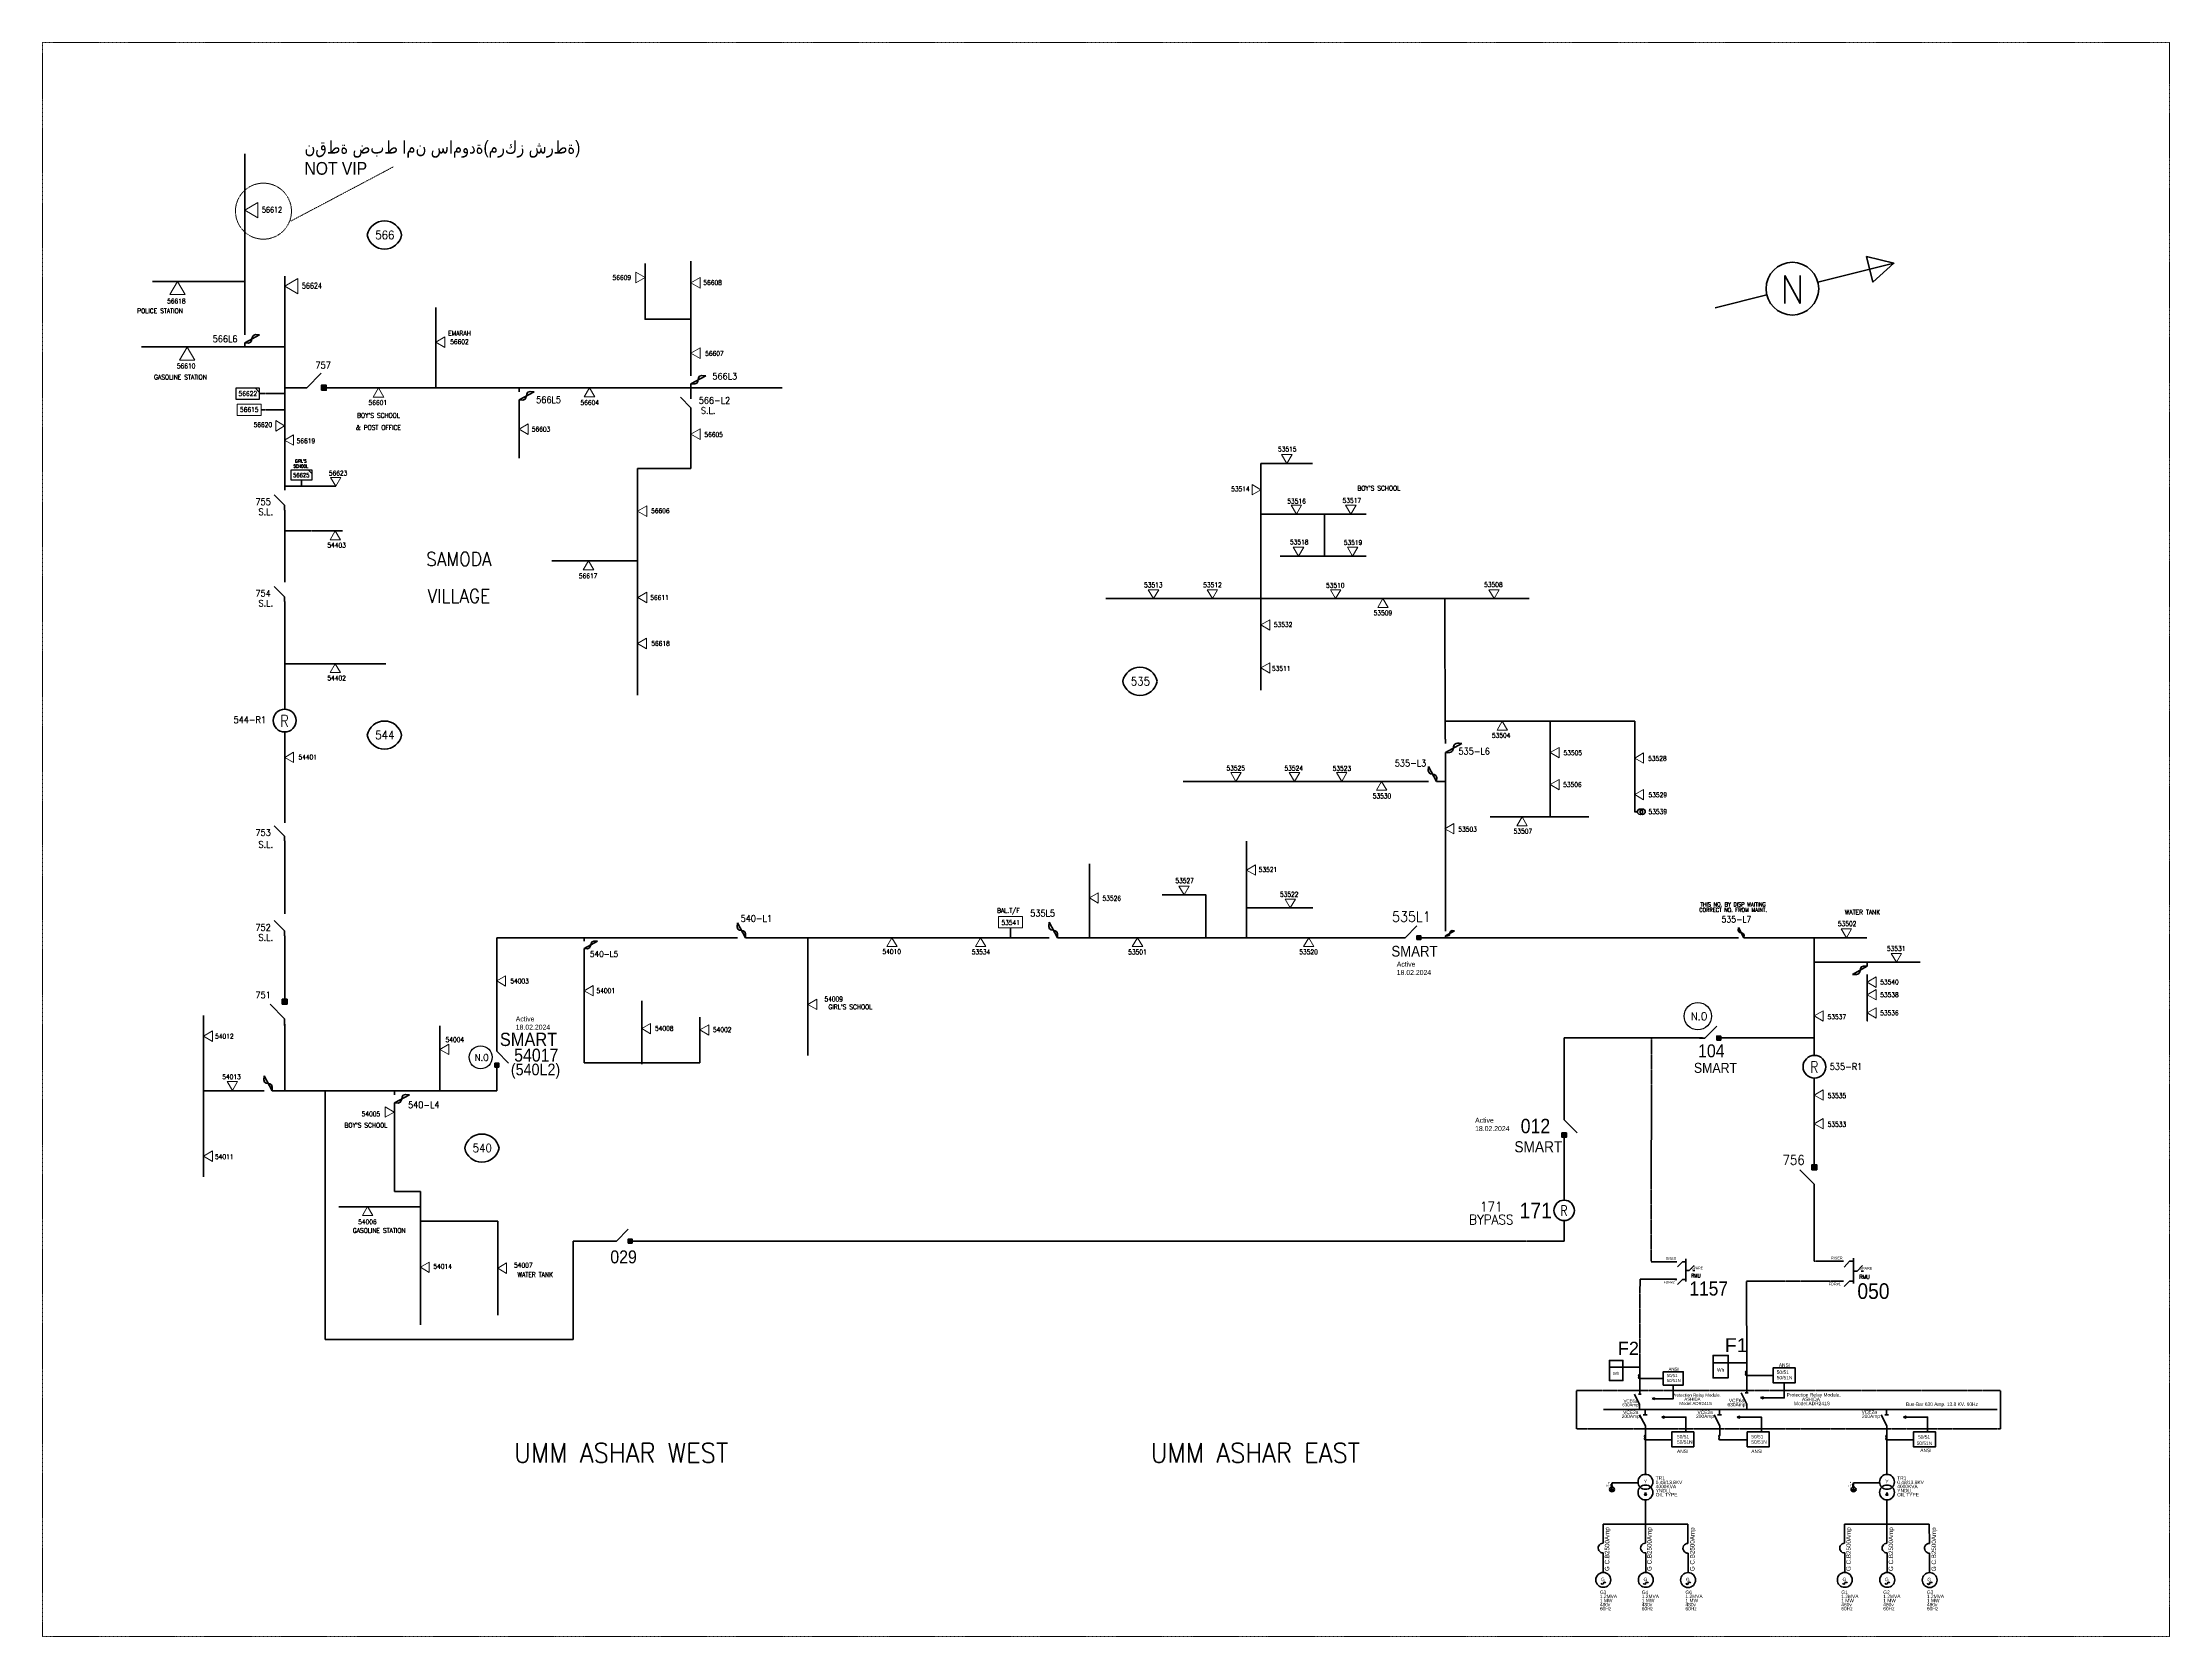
# Model space of a CAD drawing. Header units: metres. Extents: x 65984 to 144644, y -19036 to 23726.
# Drawn here: x 65984 to 69160, y 13662 to 16042 of the extents above; entities that cross this region are included whole.
import ezdxf
from ezdxf.enums import TextEntityAlignment as Align

# ---------------------------------------------------------------- set-up
doc = ezdxf.new("R2010")
doc.units = ezdxf.units.M
doc.header["$MEASUREMENT"] = 0
doc.linetypes.add('DGN Style 3', pattern=[0.013877, 0, -0.013877])
doc.linetypes.add('DGN Style 7', pattern=[2, 0.9, -0.4, 0.3, -0.4])
doc.layers.get('0').update_dxf_attribs({"color": 95, "lineweight": 40})
for name, color, linetype, lineweight in [('ABS', 7, 'Continuous', 40), ('d_eos', 111, 'Continuous', 40), ('d_eos no', 121, 'Continuous', 40), ('d_switch', 95, 'Continuous', 40), ('d_tf no', 6, 'Continuous', 40), ('d_tf_200', 1, 'Continuous', 40), ('d_ug cable', 95, 'Continuous', 40), ('d_village name', 7, 'Continuous', 40), ('EXI TRANS 3PH', 7, 'Continuous', 0), ('FDR  2  05', 154, 'Continuous', 40), ('FDR  2  17', 98, 'Continuous', 40), ('FDR  2  19', 172, 'Continuous', 40), ('FDR  3  01', 30, 'Continuous', 40), ('FDR  3  06', 59, 'Continuous', 40), ('FUSE CUT OUT', 2, 'Continuous', 40), ('Level 37', 7, 'Continuous', 0), ('O H MAIN FEEDER', 4, 'Continuous', 100), ('RMU', 30, 'Continuous', 120), ('SW N O', 114, 'Continuous', 30)]:
    doc.layers.add(name, color=color, linetype=linetype, lineweight=lineweight)
doc.styles.add('NASKHF', font='naskhf.shx', dxfattribs={"height": 8})
doc.styles.add('Style-Arial', font='arial.ttf')
doc.styles.add('Style-ENGINEERING', font='ENGINEERING.shx')
doc.styles.add('Style-STANDARD', font='STANDARD.shx')

# ---------------------------------------------------------------- blocks, each defined once
blk = doc.blocks.new('ABS2')
at = {"color": 0, "linetype": 'ByBlock', "lineweight": -2}
for q in [(-59.8, 87), (0, 0)]:
    blk.add_line((0, 27.2), q, dxfattribs=at)
at = {"color": 0, "linetype": 'ByBlock', "lineweight": -2, "flags": 128}
for points in [[(10, 87.2), (-10, 87.2), (-10, 107.2), (10, 107.2)], [(7.6, 99.3), (7.6, 99.3), (7.6, 99.3), (7.6, 99.3)]]:
    blk.add_lwpolyline(points, close=True, dxfattribs=at)
at = {"color": 0, "linetype": 'ByBlock', "lineweight": -2}
for points in [[(10, 87.2), (-10, 87.2), (10, 107.2), (-10, 107.2)], [(7.6, 99.3), (7.6, 99.3), (7.6, 99.3)]]:
    blk.add_solid(points, dxfattribs=at)
blk = doc.blocks.new('*U645')
at = {"layer": 'ABS', "color": 7, "linetype": 'Continuous'}
for q in [(-18.2, 26.5), (18.2, -26.5)]:
    blk.add_line((18.2, -9.9), q, dxfattribs=at)
blk = doc.blocks.new('FCO')
at = {"color": 0, "linetype": 'ByBlock', "lineweight": -2}
for p, q in [((-5, 0), (-3.75, 0)), ((-1.25, 0), (-3.75, 2.5)), ((-1.25, 0), (0, 0))]:
    blk.add_line(p, q, dxfattribs=at)
blk = doc.blocks.new('FUSE_1')
at = {"layer": 'FUSE CUT OUT', "color": 2, "linetype": 'Continuous'}
blk.add_open_spline([(-3.75, 2.5), (-4.55, 0.25), (-0.55, 2.15), (-1.25, 0)], degree=3, dxfattribs=at)
at = {"layer": 'FUSE CUT OUT', "color": 2, "linetype": 'Continuous', "zscale": 1.895266257040903}
blk.add_blockref('FCO', (0, 0), dxfattribs=at)
blk = doc.blocks.new('*U649')
at = {"layer": 'RMU', "color": 6, "linetype": 'Continuous', "lineweight": 40}
blk.add_circle((0, 0.6), 28.4, dxfattribs=at)
at = {"layer": 'RMU', "color": 6, "linetype": 'Continuous', "lineweight": 40, "insert": (-0.4, -0.3), "char_height": 28.75, "attachment_point": 5, "style": 'Style-STANDARD'}
blk.add_mtext('\\H1x;\\W0.870978;R', dxfattribs=at)
blk = doc.blocks.new('*U652')
at = {"layer": 'FDR  2  05', "color": 94, "linetype": 'Continuous', "lineweight": 53}
for centre, start, end in [((0, -21), 11.6916, 168.3084), ((0, 21), 191.6916, 348.3084)]:
    blk.add_arc(centre, 106, start, end, dxfattribs=at)
blk = doc.blocks.new('TFU_3')
at = {"layer": 'd_tf_200', "linetype": 'Continuous', "lineweight": 53}
blk.add_line((0, 10), (0, 0), dxfattribs=at)
at = {"layer": 'd_tf_200', "linetype": 'Continuous', "lineweight": 53, "extrusion": (0, 0, -1)}
for centre in [(0, 30), (0, 20)]:
    blk.add_circle(centre, 10, dxfattribs=at)
blk = doc.blocks.new('TRA1_3')
at = {"layer": 'EXI TRANS 3PH', "color": 1, "linetype": 'Continuous', "lineweight": 0, "extrusion": (0, 0, -1), "flags": 128}
blk.add_lwpolyline([(-10, -17), (0, 0), (10, -17)], close=True, dxfattribs=at)
blk = doc.blocks.new('TRA1_2')
at = {"layer": 'EXI TRANS 3PH', "color": 1, "linetype": 'Continuous', "lineweight": 0, "xscale": 1.000046566207833, "yscale": 1.000046566207833, "zscale": 1.000046566207833, "rotation": 180}
blk.add_blockref('TRA1_3', (0, 0), dxfattribs=at)
blk = doc.blocks.new('*U1473')
at = {"layer": 'FDR  2  05', "color": 94, "linetype": 'Continuous', "lineweight": 53}
for p, q in [((71, 25), (472, 125)), ((-199, -42), (-472, -110))]:
    blk.add_line(p, q, dxfattribs=at)
at = {"layer": 'FDR  2  05', "color": 94, "linetype": 'Continuous', "lineweight": 53, "flags": 128}
blk.add_lwpolyline([(327, 160), (472, 125), (361, 26)], close=True, dxfattribs=at)
at = {"layer": 'FDR  2  05', "color": 94, "linetype": 'Continuous', "lineweight": 53}
blk.add_circle((-64, -9), 139, dxfattribs=at)
at = {"layer": 'FDR  3  01', "color": 121, "linetype": 'Continuous', "lineweight": 40, "style": 'Style-STANDARD'}
blk.add_text('N', height=147, dxfattribs=at).set_placement((-63, -13), align=Align.MIDDLE_CENTER)
blk = doc.blocks.new('TF_1_1')
at = {"layer": 'd_village name', "color": 0, "linetype": 'Continuous', "lineweight": 30, "ltscale": 500}
blk.add_line((3150, 2475), (4950, 675), dxfattribs=at)
blk.add_3dface([(-5050, 2475), (4950, 2475), (4950, -2525), (-5050, -2525)], dxfattribs=at)
blk = doc.blocks.new('*U2352')
at = {"color": 7, "linetype": 'Continuous', "lineweight": 0, "flags": 128}
blk.add_lwpolyline([(18.3, 14.3), (28.6, 14.3), (28.6, 4)], close=True, dxfattribs=at)
at = {"color": 7, "linetype": 'Continuous', "lineweight": 30, "ltscale": 0.775927, "xscale": 0.005720000000000003, "yscale": 0.005720000000000003, "zscale": 0.004093105104121479}
blk.add_blockref('TF_1_1', (0.3, 0.2), dxfattribs=at)
blk = doc.blocks.new('*U3668')
at = {"color": 1, "linetype": 'Continuous', "lineweight": 0, "flags": 128}
blk.add_lwpolyline([(18.3, 14.3), (28.6, 14.3), (28.6, 4)], close=True, dxfattribs=at)
at = {"color": 1, "linetype": 'Continuous', "lineweight": 30, "ltscale": 0.698334, "xscale": 0.005720000000000002, "yscale": 0.005720000000000002, "zscale": 0.004093105104121479}
blk.add_blockref('TF_1_1', (0.3, 0.2), dxfattribs=at)
blk = doc.blocks.new('*U3837')
at = {"extrusion": (0, 0, -1)}
blk.add_arc((0, 0), 2, 270, 90, dxfattribs=at)
blk.add_arc((0, 0), 2, 270, 90)
blk = doc.blocks.new('*U4121')
at = {"layer": 'SW N O', "color": 3, "ltscale": 0.426762}
blk.add_circle((0, 0), 16.8, dxfattribs=at)
at = {"layer": 'SW N O', "color": 3, "style": 'Style-STANDARD'}
blk.add_text('N.O', height=9.6, dxfattribs=at).set_placement((1.7, -0.2), align=Align.MIDDLE_CENTER)
blk = doc.blocks.new('*U4172')
at = {"layer": 'SW N O', "color": 3, "ltscale": 0.426762}
blk.add_circle((0, 0), 16.8, dxfattribs=at)
at = {"layer": 'SW N O', "color": 3, "style": 'Style-STANDARD'}
blk.add_text('N.O', height=9.6, dxfattribs=at).set_placement((1.7, -0.2), align=Align.MIDDLE_CENTER)

msp = doc.modelspace()

# ---------------------------------------------------------------- linework, layer by layer
for p, q in [((68368.8, 14023.2), (68368.8, 14077.8)), ((68528.7, 14025.2), (68528.7, 14085.8)), ((68368.3, 14063.5), (68323.9, 14063.5)), ((68403.8, 14046.6), (68368.7, 14046.6)), ((68528.3, 14069.9), (68478.9, 14069.9)), ((68567.7, 14051.2), (68528.6, 14051.2)), ((68366.8, 14023.2), (68370.8, 14023.2)), ((68526.5, 14025.2), (68531, 14025.2)), ((68314.7, 14000.5), (68902.5, 14000.5)), ((68374.2, 13992.5), (68379.8, 13992.5)), ((68377, 13992.5), (68377, 14000.5)), ((68485.2, 13992.5), (68490.9, 13992.5)), ((68488.1, 13992.5), (68488.1, 14000.5)), ((68734.8, 13992.5), (68740.4, 13992.5)), ((68737.6, 13992.5), (68737.6, 14000.5)), ((68416.6, 13955.1), (68377.5, 13955.1)), ((68529.3, 13955.1), (68488.6, 13955.1)), ((68777.6, 13955.1), (68738.1, 13955.1)), ((68324.6, 13880.9), (68330.1, 13880.9)), ((68325.4, 13886.8), (68328.1, 13887.9)), ((68325.4, 13886.8), (68327.6, 13886.3)), ((68325.6, 13888.1), (68328.3, 13889.2)), ((68325.6, 13888), (68328.1, 13887.9)), ((68326.2, 13889.8), (68328.6, 13890.5)), ((68326.2, 13889.7), (68328.3, 13889.3)), ((68327.3, 13880.9), (68327.3, 13883.4)), ((68327.6, 13886.3), (68327.6, 13884.8)), ((68367.1, 13891), (68327.7, 13891)), ((68327.7, 13891), (68328.6, 13890.5)), ((68685.3, 13880.9), (68690.8, 13880.9)), ((68686.1, 13886.8), (68688.8, 13887.9)), ((68686.1, 13886.8), (68688.2, 13886.3)), ((68686.3, 13888.1), (68689, 13889.2)), ((68686.3, 13888), (68688.8, 13887.9)), ((68686.8, 13889.8), (68689.3, 13890.5)), ((68686.9, 13889.7), (68689, 13889.3)), ((68688, 13880.9), (68688, 13883.4)), ((68688.2, 13886.3), (68688.2, 13884.8)), ((68727.8, 13891), (68688.3, 13891)), ((68688.3, 13891), (68689.3, 13890.5)), ((68325.1, 13880.1), (68329.8, 13880.1)), ((68325.4, 13879.4), (68329.2, 13879.4)), ((68377.4, 13865.3), (68377.4, 13829)), ((68685.8, 13880.1), (68690.5, 13880.1)), ((68686.1, 13879.4), (68689.9, 13879.4)), ((68738.1, 13865.3), (68738.1, 13829)), ((68314, 13829), (68314, 13800.7)), ((68440.7, 13829), (68314, 13829)), ((68377.4, 13829), (68377.4, 13800.7)), ((68440.7, 13829), (68440.7, 13800.5)), ((68674.7, 13829), (68674.7, 13800.7)), ((68801.3, 13829), (68674.7, 13829)), ((68738.1, 13829), (68738.1, 13800.7)), ((68801.3, 13829), (68801.4, 13800.5)), ((68314.4, 13786.2), (68314.4, 13757.1)), ((68377.9, 13786.2), (68377.9, 13757.1)), ((68441.1, 13786), (68441.1, 13756.8)), ((68675.1, 13786.2), (68675.1, 13757.1)), ((68738.5, 13786.2), (68738.5, 13757.1)), ((68801.8, 13786), (68801.8, 13756.8))]:
    msp.add_line(p, q)
at = {"linetype": 'DGN Style 3'}
for p, q in [((68274.4, 14028.7), (68907.8, 14028.7)), ((68274.4, 13971.6), (68274.4, 14028.7)), ((68907.8, 14028.7), (68907.8, 13971.6)), ((68907.8, 13971.6), (68274.4, 13971.6))]:
    msp.add_line(p, q, dxfattribs=at)
at = {"flags": 128}
for points in [[(68343.8, 14063.5), (68343.8, 14073.6), (68323.6, 14073.6), (68323.6, 14043.5), (68343.7, 14043.5), (68343.7, 14063.5)], [(68501, 14069.9), (68501, 14081.1), (68478.5, 14081.1), (68478.5, 14047.7), (68500.9, 14047.7), (68500.9, 14069.9)], [(68423.1, 14056.8), (68433.8, 14056.8), (68433.8, 14036.9), (68404.1, 14036.9), (68404.1, 14056.8), (68423.1, 14056.8)], [(68584.6, 14039.9), (68584.6, 14017.8), (68553.1, 14017.8)], [(68589.1, 14062.4), (68601, 14062.4), (68601, 14040.4), (68568, 14040.4), (68568, 14062.4), (68589.1, 14062.4)], [(68368.7, 14000.5), (68368.7, 14008.1), (68361.2, 14023.2)], [(68390.7, 14016.6), (68390.7, 14017.7), (68387.4, 14016.9)], [(68390.7, 14016.6), (68390.7, 14015.5), (68387.4, 14016.9)], [(68419, 14036.5), (68419, 14016.6), (68390.7, 14016.6)], [(68528.7, 14000.6), (68528.7, 14008.3), (68520.3, 14025.1)], [(68553.1, 14017.8), (68553.1, 14019.1), (68549.4, 14018.1)], [(68553.1, 14017.8), (68553.1, 14016.6), (68549.4, 14018.1)], [(68377.4, 13903.5), (68377.4, 13976.1), (68368.6, 13992.5)], [(68405.3, 13989), (68405.3, 13990.4), (68401.7, 13989.1)], [(68405.3, 13989), (68405.3, 13987.6), (68401.7, 13989.1)], [(68405.3, 13989), (68437.8, 13989), (68437.8, 13966.9)], [(68488.6, 13961.8), (68488.6, 13976.1), (68479.8, 13992.5)], [(68518, 13989), (68518, 13990.4), (68514.4, 13989.1)], [(68518, 13989), (68518, 13987.6), (68514.4, 13989.1)], [(68518, 13989), (68550.5, 13989), (68550.5, 13966.9)], [(68738.1, 13903.5), (68738.1, 13976.1), (68729.3, 13992.5)], [(68766.2, 13989), (68766.2, 13990.5), (68762.6, 13989.1)], [(68766.2, 13989), (68766.2, 13987.6), (68762.6, 13989.1)], [(68766.2, 13989), (68798.7, 13989), (68798.7, 13966.9)], [(68437.8, 13966.9), (68449.6, 13966.9), (68449.6, 13944.9), (68416.6, 13944.9), (68416.6, 13966.9), (68437.8, 13966.9)], [(68550.5, 13966.9), (68562.3, 13966.9), (68562.3, 13944.9), (68529.3, 13944.9), (68529.3, 13966.9), (68550.5, 13966.9)], [(68798.7, 13966.9), (68810.6, 13966.9), (68810.6, 13944.9), (68777.6, 13944.9), (68777.6, 13966.9), (68798.7, 13966.9)]]:
    msp.add_lwpolyline(points, dxfattribs=at)
at = {"color": 7, "lineweight": 40, "flags": 128}
for points in [[(68377.3, 13872.7), (68376, 13872.7), (68377.5, 13876.4)], [(68377.3, 13872.7), (68378.8, 13872.7), (68377.5, 13876.4)], [(68738, 13872.7), (68736.6, 13872.7), (68738.2, 13876.4)], [(68738, 13872.7), (68739.5, 13872.7), (68738.2, 13876.4)]]:
    msp.add_lwpolyline(points, dxfattribs=at)
at = {"extrusion": (0, 0, -1)}
for centre, radius, start, end in [((-68368.7, 14051.1), 1.51, 270, 90), ((-68368.7, 14048.1), 1.51, 270, 90), ((-68528.6, 14056.2), 1.67, 270, 90), ((-68528.6, 14052.9), 1.67, 270, 90), ((-68377.5, 13960.2), 1.67, 270, 90), ((-68377.5, 13956.8), 1.67, 270, 90), ((-68488.6, 13960.2), 1.67, 270, 90), ((-68488.6, 13956.8), 1.67, 270, 90), ((-68738.1, 13960.2), 1.67, 270, 90), ((-68738.1, 13956.8), 1.67, 270, 90), ((-68316.3, 13741.1), 1.67, 0, 180), ((-68379.8, 13741.1), 1.67, 0, 180), ((-68443, 13740.9), 1.67, 0, 180), ((-68677, 13741.1), 1.67, 0, 180), ((-68740.4, 13741.1), 1.67, 0, 180), ((-68803.7, 13740.9), 1.67, 0, 180)]:
    msp.add_arc(centre, radius, start, end, dxfattribs=at)
for centre, radius, start, end in [((68314, 13793.5), 7.25, 90, 272.976), ((68377.4, 13793.5), 7.25, 90, 272.976), ((68440.7, 13793.2), 7.25, 90, 272.976), ((68674.7, 13793.5), 7.25, 90, 272.976), ((68738.1, 13793.5), 7.25, 90, 272.976), ((68801.4, 13793.2), 7.25, 90, 272.976), ((68313, 13741.1), 1.67, 180, 0), ((68376.4, 13741.1), 1.67, 180, 0), ((68439.7, 13740.9), 1.67, 180, 0), ((68673.6, 13741.1), 1.67, 180, 0), ((68737.1, 13741.1), 1.67, 180, 0), ((68800.3, 13740.9), 1.67, 180, 0)]:
    msp.add_arc(centre, radius, start, end)
at = {"layer": 'd_eos', "color": 7, "linetype": 'Continuous', "lineweight": 211, "ltscale": 0.709048}
for p, q in [((68424.5, 14221.1), (68421.5, 14221.1)), ((68432.6, 14221.1), (68425.3, 14213.5)), ((68437.7, 14221.1), (68432.6, 14221.1)), ((68437.7, 14191.4), (68437.7, 14225.3)), ((68437.7, 14207.9), (68442.7, 14207.9)), ((68442.7, 14207.9), (68450.1, 14215.5)), ((68451.3, 14207.9), (68448.2, 14207.9)), ((68424.5, 14194.7), (68421.5, 14194.7)), ((68432.6, 14194.7), (68425.2, 14187.1)), ((68437.7, 14194.7), (68432.6, 14194.7))]:
    msp.add_line(p, q, dxfattribs=at)
at = {"layer": 'd_eos', "color": 7, "linetype": 'Continuous', "lineweight": 211, "ltscale": 0.787832}
for p, q in [((68673.3, 14221.7), (68669.8, 14221.7)), ((68682.2, 14221.7), (68674, 14213.2)), ((68687.9, 14221.7), (68682.2, 14221.7)), ((68687.9, 14188.6), (68687.9, 14226.3)), ((68687.9, 14207), (68693.5, 14207)), ((68693.5, 14207), (68701.7, 14215.5)), ((68702.9, 14207), (68699.5, 14207)), ((68673.3, 14192.3), (68669.8, 14192.3)), ((68682.2, 14192.3), (68674, 14183.9)), ((68687.9, 14192.3), (68682.2, 14192.3))]:
    msp.add_line(p, q, dxfattribs=at)
at = {"layer": 'd_ug cable', "color": 6, "linetype": 'DGN Style 3', "lineweight": 13}
msp.add_line((66354.4, 15775.1), (66507.8, 15856.2), dxfattribs=at)
at = {"layer": 'd_ug cable', "color": 1, "linetype": 'DGN Style 3', "lineweight": 100}
msp.add_line((66307.1, 15517.4), (66345.2, 15517.4), dxfattribs=at)
at = {"layer": 'd_ug cable', "color": 6, "linetype": 'DGN Style 3', "lineweight": 13}
msp.add_circle((66313.5, 15789.9), 41.8, dxfattribs=at)
at = {"layer": 'FDR  2  05', "color": 94, "linetype": 'Continuous', "lineweight": 53}
for p, q in [((66285.5, 15610.8), (66285.5, 15875.6)), ((66345.2, 15587.1), (66345.2, 15692.8)), ((66951.9, 15544.9), (66951.9, 15715.4)), ((66285.5, 15684.9), (66147.7, 15684.9)), ((66570.8, 15646), (66570.9, 15526.2)), ((66695.4, 15506.1), (66695.5, 15421.2)), ((67803.2, 15074.4), (67803.2, 15413.2)), ((67803.2, 15413.2), (67880.3, 15413.2)), ((66345.4, 15379), (66421.6, 15379)), ((66405.5, 15312.4), (66431.6, 15312.4)), ((67803.2, 15337.6), (67960.1, 15337.6)), ((68078.2, 15211.3), (67571.3, 15211.3)), ((68203.7, 15211.3), (68078, 15211.3)), ((66345.2, 15114), (66496.3, 15114)), ((68078.6, 14714.7), (68078.6, 14975.1)), ((68047.6, 14938.4), (67686.9, 14938.4)), ((68078.1, 14938.4), (68071.1, 14938.4)), ((68292.9, 14885.3), (68145.5, 14885.3)), ((67781.7, 14704.9), (67781.7, 14849.2)), ((67547.1, 14704.9), (67547.1, 14815.5)), ((67781.7, 14749.4), (67880.9, 14749.4)), ((67126.6, 14704.9), (67126.6, 14529.2)), ((68629.6, 14704.9), (68708, 14704.9)), ((68629.6, 14668.2), (68787.9, 14668.2)), ((66224, 14347.9), (66224, 14588.7)), ((66878.5, 14516), (66878.5, 14610.9)), ((66577, 14476.4), (66577, 14573.5)), ((66313.5, 14476.4), (66224, 14476.4)), ((66345.2, 14476.4), (66332.6, 14476.4)), ((66547.9, 14303.3), (66426, 14303.3))]:
    msp.add_line(p, q, dxfattribs=at)
at = {"layer": 'FDR  2  05', "color": 94, "linetype": 'Continuous', "lineweight": 53, "flags": 128}
for points in [[(66951.9, 15628.5), (66883.4, 15628.5), (66883.4, 15711.8)], [(66345.2, 15526.2), (66345.2, 15587.1), (66131.3, 15587.1)], [(67898, 15337.6), (67898, 15274.9)], [(66872.2, 15267.8), (66744.3, 15267.8)], [(67960.2, 15274.9), (67832, 15274.9)], [(68078.5, 15001.2), (68078, 15211.3)], [(68078.5, 15028.5), (68155.2, 15028.2)], [(68155.2, 15028.2), (68361.4, 15028.2)], [(68235.2, 15028.2), (68235.2, 14885.3)], [(68361.4, 15028.2), (68361.4, 14892.4)], [(67721, 14704.9), (67721, 14768.9), (67655.5, 14768.9)], [(66792.5, 14688.8), (66792.5, 14517.9)], [(68708.7, 14650.2), (68708.7, 14580.6), (68708.7, 14580.6)], [(66965.3, 14517.9), (66965.3, 14586.3)], [(66792.5, 14517.9), (66965.3, 14517.9)], [(66509.2, 14453.5), (66509.2, 14326.1)], [(66509.2, 14326.1), (66547.9, 14326.1)], [(66547.9, 14326.1), (66547.9, 14126.9)], [(66547.9, 14281.6), (66663.3, 14281.6)], [(66663.3, 14281.6), (66663.3, 14141.3)]]:
    msp.add_lwpolyline(points, dxfattribs=at)
at = {"layer": 'FDR  2  17', "color": 7, "linetype": 'Continuous', "lineweight": 0, "flags": 128}
for points in [[(66310.3, 15501.9), (66274.3, 15501.9), (66274.3, 15484.8), (66310.3, 15484.8)], [(67447.2, 14736.7), (67411.1, 14736.7), (67411.1, 14719.6), (67447.2, 14719.6)]]:
    msp.add_lwpolyline(points, close=True, dxfattribs=at)
at = {"layer": 'FDR  2  19', "color": 1, "linetype": 'DGN Style 3', "lineweight": 120}
for p, q in [((66344.6, 15493), (66310.3, 15493)), ((66370.1, 15388.1), (66370.1, 15379.3)), ((66406, 15312.4), (66345.2, 15312.4)), ((67429.2, 14704.9), (67429.2, 14719.6)), ((68256, 14252), (68180.1, 14251.9))]:
    msp.add_line(p, q, dxfattribs=at)
at = {"layer": 'FDR  2  19', "color": 1, "linetype": 'DGN Style 3', "lineweight": 53}
for p, q in [((68386.5, 14555.2), (68385.8, 14221.2)), ((68422, 14221.1), (68385.6, 14221.1)), ((68670.1, 14221.7), (68629.6, 14221.7))]:
    msp.add_line(p, q, dxfattribs=at)
at = {"layer": 'FDR  2  19', "color": 1, "linetype": 'DGN Style 3', "lineweight": 120, "flags": 128}
for points in [[(68424.2, 14195), (68369.3, 14195), (68368.8, 14077.8)], [(68669.8, 14192.3), (68528.3, 14192.3), (68528.7, 14086.3)]]:
    msp.add_lwpolyline(points, dxfattribs=at)
at = {"layer": 'FDR  3  06', "color": 131, "linetype": 'DGN Style 7', "lineweight": 0}
for p in [(65983.6, 16041.7), (69160, 13661.5)]:
    msp.add_line(p, (65983.6, 13661.5), dxfattribs=at)
at = {"layer": 'FDR  3  06', "color": 131, "linetype": 'DGN Style 7', "lineweight": 0, "flags": 128}
msp.add_lwpolyline([(65983.6, 16041.7), (69160, 16041.7), (69160, 13661.5)], dxfattribs=at)
at = {"layer": 'O H MAIN FEEDER', "lineweight": 200, "ltscale": 0.426762}
for p, q in [((66345.2, 15526.2), (66345.2, 15373.5)), ((66369.5, 15526.2), (66345.2, 15526.2)), ((67088.4, 15526.2), (66406.6, 15526.2)), ((66345.2, 15343.6), (66345.2, 15235.7)), ((66345.2, 15207), (66345.2, 15046.2)), ((66345.2, 15012.2), (66345.2, 14876.4)), ((66345.2, 14849.6), (66345.2, 14740.7)), ((66345.2, 14708), (66345.2, 14612.3)), ((67505.5, 14704.9), (67744.2, 14704.9)), ((67744.2, 14704.9), (68013.8, 14704.9)), ((68036.3, 14704.9), (68512.1, 14704.9)), ((68629.6, 14704.9), (68629.6, 14529.2)), ((66345.2, 14575.9), (66345.2, 14476.4)), ((68629.6, 14495.3), (68629.6, 14364.8)), ((66345.2, 14476.4), (66409, 14476.4)), ((66409, 14476.4), (66427.4, 14476.4)), ((68629.6, 14327.6), (68629.6, 14221.7))]:
    msp.add_line(p, q, dxfattribs=at)
at = {"layer": 'O H MAIN FEEDER', "lineweight": 200, "ltscale": 0.384086}
for p, q in [((68462.7, 14555.2), (68256, 14555.2)), ((68629.6, 14555.2), (68486.8, 14555.2)), ((68256, 14313.1), (68256, 14407.9))]:
    msp.add_line(p, q, dxfattribs=at)
at = {"layer": 'O H MAIN FEEDER', "lineweight": 200, "ltscale": 0.426762, "flags": 128}
for points in [[(66951.9, 15526.2), (66951.9, 15509.8)], [(66951.9, 15490.2), (66951.9, 15405.8)], [(66872.2, 15405.8), (66872.2, 15066.9)], [(66951.9, 15405.8), (66872.2, 15405.8)], [(66661.8, 14704.9), (66942.8, 14704.9)], [(66661.8, 14539.7), (66661.8, 14704.9)], [(66942.8, 14704.9), (67017.2, 14704.9)], [(67038.6, 14704.9), (67481.1, 14704.9)], [(66427.4, 14476.4), (66661.8, 14476.4), (66661.8, 14515.7)]]:
    msp.add_lwpolyline(points, dxfattribs=at)
at = {"layer": 'O H MAIN FEEDER', "lineweight": 200, "ltscale": 0.345677, "flags": 128}
for points in [[(68528.1, 14704.9), (68630, 14704.9)], [(68256, 14282.3), (68256, 14252)], [(66776.1, 14251.8), (66776.1, 14104.8)], [(66863.5, 14251.9), (68183.2, 14251.9)]]:
    msp.add_lwpolyline(points, dxfattribs=at)
at = {"layer": 'O H MAIN FEEDER', "lineweight": 200, "ltscale": 0.384086, "flags": 128}
msp.add_lwpolyline([(68256, 14555.2), (68256, 14442.1)], dxfattribs=at)
at = {"layer": 'O H MAIN FEEDER', "lineweight": 200, "ltscale": 0.31111, "flags": 128}
for points in [[(66405.8, 14476.2), (66405.8, 14104.8)], [(66776.1, 14251.8), (66840.3, 14251.8)]]:
    msp.add_lwpolyline(points, dxfattribs=at)
at = {"layer": 'O H MAIN FEEDER', "lineweight": 200, "ltscale": 0.279999, "flags": 128}
msp.add_lwpolyline([(66405.8, 14104.8), (66776.1, 14104.8)], dxfattribs=at)

# ---------------------------------------------------------------- block references
at = {"color": 7, "linetype": 'Continuous', "lineweight": 0, "xscale": 0.5963883416571896, "yscale": 0.5963883416571896, "zscale": 0.5963883416571896}
msp.add_blockref('*U2352', (66290, 15517.4), dxfattribs=at)
at = {"color": 1, "linetype": 'Continuous', "lineweight": 0, "xscale": 0.5367495074914707, "yscale": 0.5367495074914707, "zscale": 0.5367495074914707}
msp.add_blockref('*U3668', (66370.3, 15395.8), dxfattribs=at)
for p, xscale, yscale, zscale in [((68327.5, 13881.1), 1.823212298181473, 1.823212298181473, 1.823212298181473), ((68377.4, 13892.4), 5.559346134197968, 5.559346134197968, 5.559346134197968), ((68377.4, 13876.5), 5.559346134197968, 5.559346134197968, 5.559346134197968), ((68688.2, 13881.1), 1.823212298181473, 1.823212298181473, 1.823212298181473), ((68738.1, 13892.4), 5.559346134197968, 5.559346134197968, 5.559346134197968), ((68738.1, 13876.5), 5.559346134197968, 5.559346134197968, 5.559346134197968), ((68314.4, 13746), 5.559346134197968, 5.559346134197968, 5.559346134197968), ((68377.9, 13746), 5.559346134197968, 5.559346134197968, 5.559346134197968), ((68441.1, 13745.7), 5.559346134197968, 5.559346134197968, 5.559346134197968), ((68675.1, 13746), 5.559346134197968, 5.559346134197968, 5.559346134197968), ((68738.5, 13746), 5.559346134197968, 5.559346134197968, 5.559346134197968), ((68801.8, 13745.7), 5.559346134197968, 5.559346134197968, 5.559346134197968)]:
    msp.add_blockref('*U3837', p, dxfattribs=dict(xscale=xscale, yscale=yscale, zscale=zscale))
at = {"layer": 'ABS', "color": 7, "linetype": 'Continuous'}
for p, xscale, yscale, zscale, rotation in [((66368.2, 15526.2), 0.3642159888553838, 0.3642159888553838, 0.1821079944276919, 270), ((68010.3, 14705), 0.2950149509728608, 0.2950149509728608, 0.1475074754864304, 270), ((68458.2, 14555), 0.2950149509728608, 0.2950149509728608, 0.1475074754864304, 269.9999999999999), ((66662, 14543.4), 0.2950149509728608, 0.2950149509728608, 0.1475074754864304, 180), ((68256, 14442.1), 0.3277943899698454, 0.3277943899698454, 0.1638971949849227, 180), ((66832.5, 14252), 0.2950149509728608, 0.2950149509728608, 0.1475074754864304, 270)]:
    msp.add_blockref('ABS2', p, dxfattribs=dict(at, xscale=xscale, yscale=yscale, zscale=zscale, rotation=rotation))
for name, p, xscale, yscale, zscale in [('*U645', (66944.1, 15500.6), 0.4267622666565712, 0.4267622666565712, 0.4267622666565712), ('*U645', (66337.4, 15354.9), 0.4267622666565712, 0.4267622666565712, 0.4267622666565712), ('*U645', (66337.4, 15218.3), 0.4267622666565712, 0.4267622666565712, 0.4267622666565712), ('*U645', (66337.4, 14860.9), 0.4267622666565712, 0.4267622666565712, 0.4267622666565712), ('*U645', (66337.4, 14719.3), 0.4267622666565712, 0.4267622666565712, 0.4267622666565712), ('ABS2', (66345.1, 14574.1), 0.3642159888553838, 0.3642159888553838, 0.1821079944276919), ('ABS2', (68629.6, 14326.8), 0.3642159888553838, 0.3642159888553838, 0.1821079944276919)]:
    msp.add_blockref(name, p, dxfattribs=dict(at, xscale=xscale, yscale=yscale, zscale=zscale))
at = {"layer": 'd_tf_200', "linetype": 'Continuous', "lineweight": 53, "extrusion": (0, 0, -1), "xscale": 0.3930391332262662, "yscale": 0.3930391332262662, "zscale": 0.3930391332262662, "rotation": 89.9999999999999}
msp.add_blockref('TFU_3', (-68361.4, 14893.1), dxfattribs=at)
at = {"layer": 'EXI TRANS 3PH', "color": 1, "linetype": 'Continuous', "lineweight": 0, "extrusion": (0, 0, -1)}
for p, xscale, yscale, zscale, rotation in [((-66285.6, 15791.4), 1.150414506980786, 1.150414506980786, 1.150414506980786, 90.00000000000007), ((-66185, 15684.9), 1.150414506980786, 1.150414506980786, 1.150414506980786, 180), ((-66345.3, 15677.9), 1.150414506980786, 1.150414506980786, 1.150414506980786, 90.00000000000007), ((-66952, 15682.9), 0.7988989631811011, 0.7988989631811011, 0.7988989631811011, 90.00000000000007), ((-66570.8, 15594.4), 0.7988989631811011, 0.7988989631811011, 0.7988989631811011, 90.00000000000007), ((-66199.4, 15586.9), 1.150414506980786, 1.150414506980786, 1.150414506980786, 180), ((-66951.9, 15577.7), 0.7988989631811011, 0.7988989631811011, 0.7988989631811011, 90.00000000000007), ((-66485.3, 15525.9), 0.7988989631811011, 0.7988989631811011, 0.7988989631811011, 180), ((-66800.4, 15526.2), 0.7988989631811011, 0.7988989631811011, 0.7988989631811011, 180), ((-66695.4, 15464.2), 0.7988989631811011, 0.7988989631811011, 0.7988989631811011, 90.00000000000007), ((-66345, 15448), 0.7767073253149598, 0.7767073253149598, 0.7767073253149598, 90.00000000000007), ((-66951.9, 15457), 0.7988989631811011, 0.7988989631811011, 0.7988989631811011, 90.00000000000007), ((-66872.3, 15341.7), 0.7988989631811011, 0.7988989631811011, 0.7988989631811011, 90.00000000000007), ((-66420.7, 15312.4), 0.7767073253149598, 0.7767073253149598, 0.7767073253149598, 180), ((-66799, 15267.8), 0.7988989631811011, 0.7988989631811011, 0.7988989631811011, 180), ((-66872.4, 15213.2), 0.7988989631811011, 0.7988989631811011, 0.7988989631811011, 90.00000000000007), ((-67985.4, 15211.3), 0.7767073253149598, 0.7767073253149598, 0.7767073253149598, 180), ((-66872.2, 15144.1), 0.7988989631811011, 0.7988989631811011, 0.7988989631811011, 90.00000000000007), ((-67803.2, 15172.1), 0.7767073253149598, 0.7767073253149598, 0.7767073253149598, 90.00000000000007), ((-66420.7, 15114), 0.7767073253149598, 0.7767073253149598, 0.7767073253149598, 180), ((-67803.2, 15107.8), 0.7767073253149598, 0.7767073253149598, 0.7767073253149598, 90.00000000000007), ((-68163.6, 15028.2), 0.7767073253149598, 0.7767073253149598, 0.7767073253149598, 180), ((-66345.3, 14974.3), 0.7767073253149598, 0.7767073253149598, 0.7767073253149598, 90.00000000000007), ((-68235.2, 14981.3), 0.7767073253149598, 0.7767073253149598, 0.7767073253149598, 90.00000000000007), ((-68361.4, 14973.3), 0.7767073253149598, 0.7767073253149598, 0.7767073253149598, 90.00000000000007), ((-67983.4, 14938.4), 0.7767073253149598, 0.7767073253149598, 0.7767073253149598, 180), ((-68235.2, 14933.6), 0.7767073253149598, 0.7767073253149598, 0.7767073253149598, 90.00000000000007), ((-68361.4, 14918.7), 0.7767073253149598, 0.7767073253149598, 0.7767073253149598, 90.00000000000007), ((-68078, 14867.7), 0.7767073253149598, 0.7767073253149598, 0.7767073253149598, 90.00000000000007), ((-68193.1, 14885.3), 0.7767073253149598, 0.7767073253149598, 0.7767073253149598, 180), ((-67781.7, 14805.9), 0.7767073253149598, 0.7767073253149598, 0.7767073253149598, 90.00000000000007), ((-67547.1, 14764.4), 0.7767073253149598, 0.7767073253149598, 0.7767073253149598, 90.00000000000007), ((-67252, 14704.9), 0.7767073253149598, 0.7767073253149598, 0.7767073253149598, 180), ((-67384.5, 14704.9), 0.7767073253149598, 0.7767073253149598, 0.7767073253149598, 180), ((-67618.8, 14704.9), 0.7767073253149598, 0.7767073253149598, 0.7767073253149598, 180), ((-67874.6, 14704.9), 0.7767073253149598, 0.7767073253149598, 0.7767073253149598, 180), ((-66661.8, 14640.5), 0.7767073253149598, 0.7767073253149598, 0.7767073253149598, 90.00000000000007), ((-68708.7, 14638.6), 0.7767073253149598, 0.7767073253149598, 0.7767073253149598, 90.00000000000007), ((-66792.5, 14625.8), 0.7767073253149598, 0.7767073253149598, 0.7767073253149598, 90.00000000000007), ((-67126.6, 14605.3), 0.7767073253149598, 0.7767073253149598, 0.7767073253149598, 90.00000000000007), ((-68708.7, 14619.8), 0.7767073253149598, 0.7767073253149598, 0.7767073253149598, 90.00000000000007), ((-68629.6, 14588.1), 0.7767073253149598, 0.7767073253149598, 0.7767073253149598, 90.00000000000007), ((-68708.7, 14592.6), 0.7767073253149598, 0.7767073253149598, 0.7767073253149598, 90.00000000000007), ((-66224, 14557.9), 0.7767073253149598, 0.7767073253149598, 0.7767073253149598, 90.00000000000007), ((-66878.5, 14569.3), 0.7767073253149598, 0.7767073253149598, 0.7767073253149598, 90.00000000000007), ((-66965.3, 14567.3), 0.7767073253149598, 0.7767073253149598, 0.7767073253149598, 90.00000000000007), ((-66577, 14538.1), 0.7767073253149598, 0.7767073253149598, 0.7767073253149598, 90.00000000000007), ((-68629.6, 14470), 0.7767073253149598, 0.7767073253149598, 0.7767073253149598, 90.00000000000007), ((-68629.6, 14427.2), 0.7767073253149598, 0.7767073253149598, 0.7767073253149598, 90.00000000000007), ((-66224, 14378.7), 0.7767073253149598, 0.7767073253149598, 0.7767073253149598, 90.00000000000007), ((-66469, 14303.4), 0.7767073253149598, 0.7767073253149598, 0.7767073253149598, 180), ((-66548, 14212.9), 0.7767073253149598, 0.7767073253149598, 0.7767073253149598, 90.00000000000007), ((-66663.3, 14211.5), 0.7767073253149598, 0.7767073253149598, 0.7767073253149598, 90.00000000000007)]:
    msp.add_blockref('TRA1_2', p, dxfattribs=dict(at, xscale=xscale, yscale=yscale, zscale=zscale, rotation=rotation))
at = {"layer": 'EXI TRANS 3PH', "color": 1, "linetype": 'Continuous', "lineweight": 0}
for p, xscale, yscale, zscale, rotation in [((66883.4, 15690.9), 0.7988989631811011, 0.7988989631811011, 0.7988989631811011, 90.00000000000007), ((66345, 15469.3), 0.7767073253149598, 0.7767073253149598, 0.7767073253149598, 90.00000000000011), ((67841.8, 15413.2), 0.7767073253149598, 0.7767073253149598, 0.7767073253149598, 359.9999999999999), ((66421.4, 15379.1), 0.7767073253149598, 0.7767073253149598, 0.7767073253149598, 359.9999999999885), ((67803.2, 15373.9), 0.7767073253149598, 0.7767073253149598, 0.7767073253149598, 90.00000000000007), ((67856.2, 15337.6), 0.7767073253149598, 0.7767073253149598, 0.7767073253149598, 359.9999999999999), ((67937.4, 15337.6), 0.7767073253149598, 0.7767073253149598, 0.7767073253149598, 359.9999999999999), ((67859.3, 15274.9), 0.7767073253149598, 0.7767073253149598, 0.7767073253149598, 359.9999999999999), ((67940, 15274.9), 0.7767073253149598, 0.7767073253149598, 0.7767073253149598, 359.9999999999999), ((67642.7, 15211.3), 0.7767073253149598, 0.7767073253149598, 0.7767073253149598, 359.9999999999999), ((67730.7, 15211.3), 0.7767073253149598, 0.7767073253149598, 0.7767073253149598, 359.9999999999999), ((67914.7, 15211.4), 0.7767073253149598, 0.7767073253149598, 0.7767073253149598, 359.9999999999999), ((68151.3, 15211.3), 0.7767073253149598, 0.7767073253149598, 0.7767073253149598, 359.9999999999999), ((67765.9, 14938.4), 0.7767073253149598, 0.7767073253149598, 0.7767073253149598, 359.9999999999999), ((67853.3, 14938.4), 0.7767073253149598, 0.7767073253149598, 0.7767073253149598, 359.9999999999999), ((67923.9, 14938.4), 0.7767073253149598, 0.7767073253149598, 0.7767073253149598, 359.9999999999999), ((67688.3, 14768.9), 0.7767073253149598, 0.7767073253149598, 0.7767073253149598, 359.9999999999999), ((67846.9, 14749.4), 0.7767073253149598, 0.7767073253149598, 0.7767073253149598, 359.9999999999999), ((68677.4, 14704.9), 0.7767073253149598, 0.7767073253149598, 0.7767073253149598, 359.9999999999999), ((68752.2, 14668.2), 0.7767073253149598, 0.7767073253149598, 0.7767073253149598, 359.9999999999999), ((66267.2, 14476.8), 0.7767073253149598, 0.7767073253149598, 0.7767073253149598, 359.9999999999999), ((66508.6, 14444.6), 0.7767073253149598, 0.7767073253149598, 0.7767073253149598, 90.00000000000007)]:
    msp.add_blockref('TRA1_2', p, dxfattribs=dict(at, xscale=xscale, yscale=yscale, zscale=zscale, rotation=rotation))
at = {"layer": 'FDR  2  05', "color": 94, "linetype": 'Continuous', "lineweight": 53}
for name, p, xscale, yscale, zscale in [('*U652', (66494.2, 15754.3), 0.2473375512809987, 0.2473375512809987, 0.2473375512809987), ('*U1473', (68614.9, 15676.7), 0.2831228070032002, 0.2831228070032002, 0.2831228070032002), ('*U652', (67622.5, 15087.8), 0.2473375512809987, 0.2473375512809987, 0.2473375512809987), ('*U652', (66494.2, 15007.5), 0.2473375512809987, 0.2473375512809987, 0.2473375512809987), ('*U652', (66639.7, 14390.8), 0.2473375512809987, 0.2473375512809987, 0.2473375512809987)]:
    msp.add_blockref(name, p, dxfattribs=dict(at, xscale=xscale, yscale=yscale, zscale=zscale))
at = {"layer": 'FUSE CUT OUT', "color": 2, "linetype": 'Continuous'}
for p, xscale, yscale, zscale, rotation in [((66285.5, 15587.1), 4.791271511060261, 8.863361694720206, 4.791271511060261, 270), ((66951.9, 15526.2), 4.791271511060261, 8.863361694720206, 4.791271511060261, 270), ((66695.4, 15502.2), 4.791271511060261, 8.863361694720206, 4.791271511060261, 270), ((68078.7, 14975.1), 5.270398662166287, 9.749697864192228, 5.270398662166287, 270), ((68071.4, 14938.4), 4.791271511060261, 8.863361694720206, 4.791271511060261, 359.9999999999999), ((67039.2, 14704.9), 4.791271511060261, 8.863361694720206, 4.791271511060261, 359.9999999999999), ((67505.5, 14704.9), 4.9888291452106, 9.228823089046443, 4.9888291452106, 359.9999999999999), ((68078.7, 14704.2), 2.945853721955408, 5.449527745851036, 2.945853721955408, 269.9999999999999), ((68528.5, 14704.9), 3.273170802172675, 6.055030828723373, 3.273170802172675, 359.9999999999999), ((66792.5, 14683.4), 4.312144359954235, 7.977025525248186, 4.312144359954235, 269.9999999999999), ((68708.7, 14668.2), 4.791271511060261, 8.863361694720206, 4.791271511060261, 90.00000000000105), ((66332.4, 14476.4), 4.791271511060261, 8.863361694720206, 4.791271511060261, 359.9999999999999), ((66509.2, 14452.4), 4.791271511060261, 8.863361694720206, 4.791271511060261, 270)]:
    msp.add_blockref('FUSE_1', p, dxfattribs=dict(at, xscale=xscale, yscale=yscale, zscale=zscale, rotation=rotation))
at = {"layer": 'RMU', "color": 6, "linetype": 'Continuous', "lineweight": 40}
for p, xscale, yscale, zscale in [((66345.2, 15028.8), 0.5974671733191989, 0.5974671733191989, 0.5974671733191989), ((68629.8, 14511.9), 0.5974671733191989, 0.5974671733191989, 0.5974671733191989), ((68256, 14297.4), 0.537720455987279, 0.537720455987279, 0.537720455987279)]:
    msp.add_blockref('*U649', p, dxfattribs=dict(at, xscale=xscale, yscale=yscale, zscale=zscale))
at = {"layer": 'SW N O', "color": 3}
for name, p, xscale, yscale, zscale in [('*U4172', (68455.7, 14587.9), 1.213170130341599, 1.213170130341599, 1.213170130341599), ('*U4121', (66637.8, 14526.4), 1.023050077790347, 1.023050077790347, 1.023050077790347)]:
    msp.add_blockref(name, p, dxfattribs=dict(at, xscale=xscale, yscale=yscale, zscale=zscale))

# ---------------------------------------------------------------- texts
at = {"color": 7, "linetype": 'DGN Style 3', "attachment_point": 1, "line_spacing_factor": 1.8, "style": 'Style-Arial'}
for s, insert, char_height in [('F1', (68496, 14106.8), 20.73), ('F2', (68336, 14101.5), 19.48), ('Wh', (68328.7, 14056.5), 4.65), ('50/51', (68409.1, 14053.4), 4.65), ('50/51N', (68409.1, 14046.1), 4.65), ('ANSI', (68411.8, 14062.9), 4.65), ('Wh', (68484.2, 14062.2), 5.17), ('50/51', (68573.5, 14058.7), 5.17), ('50/51N', (68573.5, 14050.6), 5.17), ('ANSI', (68576.6, 14069.3), 5.17), ('630Amp', (68342.8, 14009.8), 4.65), ('VCE6a', (68344.7, 14015.4), 4.65), ('Protection Relay Module.', (68417.4, 14024.2), 4.65), ('Model:ADR241S', (68428.1, 14011.7), 4.65), ('ASHIDA', (68435.4, 14018.3), 4.65), ('630Amp', (68499.9, 14010.3), 5.17), ('VCE6a', (68502, 14016.4), 5.17), ('Protection Relay Module.', (68588.3, 14024.9), 5.166), ('Model:ADR241S', (68599.2, 14012), 5.166), ('ASHIDA', (68611.1, 14018.3), 5.17), ('Bus-Bar 630 Amp. 13.8 KV. 60Hz', (68766.5, 14010.9), 5.166), ('200Amp', (68342, 13992.8), 5.17), ('VCE2a', (68344.1, 13998.9), 5.17), ('200Amp', (68453, 13992.8), 5.17), ('VCE2a', (68455.1, 13998.9), 5.17), ('VCE2a', (68700.2, 13999.3), 5.17), ('200Amp', (68700.7, 13992.9), 5.17), ('50/51', (68424.5, 13962.4), 5.17), ('50/51N', (68424.5, 13954.4), 5.17), ('50/51', (68535.4, 13962.4), 5.17), ('50/51N', (68535.4, 13954.4), 5.17), ('50/51N', (68782.3, 13952.6), 5.17), ('50/51', (68784.5, 13961.9), 5.17), ('ANSI', (68424.5, 13940.5), 5.17), ('ANSI', (68535.4, 13940.5), 5.17), ('ANSI', (68787.8, 13941.9), 5.17), ('Y', (68375, 13895.5), 5.17), ('TR1', (68392.7, 13900.8), 5.17), ('4000KVA', (68392.7, 13888.1), 5.17), ('YNDLL', (68392.7, 13881.9), 5.17), ('0.48/13.8KV', (68392.7, 13894.2), 5.166), ('Y', (68735.6, 13895.5), 5.17), ('TR1', (68753.4, 13900.8), 5.17), ('4000KVA', (68753.4, 13888.1), 5.17), ('YNDLL', (68753.4, 13881.9), 5.17), ('0.48/13.8KV', (68753.4, 13894.2), 5.166), ('OIL TYPE', (68392.7, 13875.8), 5.17), ('OIL TYPE', (68753.4, 13875.8), 5.17), ('G3', (68309.3, 13730.1), 5.17), ('1.2MVA', (68309.3, 13724), 5.17), ('G', (68311, 13749.3), 5.17), ('G4', (68371.9, 13730.1), 5.17), ('1.2MVA', (68371.9, 13724), 5.17), ('G', (68374.5, 13749.3), 5.17), ('G6', (68437.1, 13730.1), 5.17), ('1.2MVA', (68437.1, 13724), 5.17), ('G', (68437.7, 13749.1), 5.17), ('G1', (68669.9, 13730.1), 5.17), ('1.2MVA', (68669.9, 13724), 5.17), ('G', (68671.7, 13749.3), 5.17), ('G2', (68732.5, 13730.1), 5.17), ('1.2MVA', (68732.5, 13724), 5.17), ('G', (68735.1, 13749.3), 5.17), ('G3', (68797.7, 13730.1), 5.17), ('1.2MVA', (68797.7, 13724), 5.17), ('G', (68798.4, 13749.1), 5.17), ('480v', (68309.3, 13711.6), 5.17), ('60Hz', (68309.3, 13705.6), 5.17), ('1 MW', (68309.3, 13717.8), 5.17), ('480v', (68371.9, 13711.6), 5.17), ('60Hz', (68371.9, 13705.6), 5.17), ('1 MW', (68371.9, 13717.8), 5.17), ('480v', (68437.1, 13711.6), 5.17), ('60Hz', (68437.1, 13705.6), 5.17), ('1 MW', (68437.1, 13717.8), 5.17), ('480v', (68669.9, 13711.6), 5.17), ('60Hz', (68669.9, 13705.6), 5.17), ('1 MW', (68669.9, 13717.8), 5.17), ('480v', (68732.5, 13711.6), 5.17), ('60Hz', (68732.5, 13705.6), 5.17), ('1 MW', (68732.5, 13717.8), 5.17), ('480v', (68797.7, 13711.6), 5.17), ('60Hz', (68797.7, 13705.6), 5.17), ('1 MW', (68797.7, 13717.8), 5.17)]:
    msp.add_mtext(s, dxfattribs=dict(at, insert=insert, char_height=char_height))
at = {"color": 7, "linetype": 'DGN Style 3', "attachment_point": 1, "rotation": 90, "line_spacing_factor": 1.8, "style": 'Style-Arial'}
for s, insert, char_height in [('NGR', (68319.2, 13884.8), 1.15), ('160 OHM', (68322, 13883.6), 1.56), ('NGR', (68679.8, 13884.8), 1.15), ('160 OHM', (68682.7, 13883.6), 1.56), ('G C.B2500Amp', (68316.7, 13759.2), 6.69), ('G C.B2500Amp', (68379.9, 13759.2), 6.69), ('G C.B2500Amp', (68444, 13759), 6.69), ('G C.B2500Amp', (68677.3, 13759.2), 6.69), ('G C.B2500Amp', (68740.6, 13759.2), 6.69), ('G C.B2500Amp', (68804.7, 13759), 6.69)]:
    msp.add_mtext(s, dxfattribs=dict(at, insert=insert, char_height=char_height))
at = {"layer": 'd_eos no', "color": 7, "linetype": 'Continuous', "lineweight": 140, "ltscale": 0.9, "style": 'Style-Arial', "width": 0.88}
for s, height, p in [('(540L2)', 17.39, (66683, 14516.9)), ('104', 19.32, (68456, 14545.7)), ('1157', 21.04, (68443.1, 14191.6))]:
    msp.add_text(s, height=height, dxfattribs=at).set_placement(p, align=Align.TOP_LEFT)
at = {"layer": 'd_eos no', "color": 7, "linetype": 'Continuous', "lineweight": 140, "style": 'Style-Arial', "width": 0.88}
for s, height, p in [('54017', 19.32, (66687.9, 14539.3)), ('012', 21.47, (68191.1, 14434.5)), ('171', 23.55, (68189.4, 14309.3)), ('029', 19.32, (66831.5, 14238)), ('050', 23.38, (68693.9, 14188.9))]:
    msp.add_text(s, height=height, dxfattribs=at).set_placement(p, align=Align.TOP_LEFT)
at = {"layer": 'd_eos no', "color": 7, "linetype": 'Continuous', "lineweight": 13, "insert": (66374.8, 15895), "char_height": 19.013, "attachment_point": 1, "style": 'NASKHF'}
msp.add_mtext('\\fArial|b0|i0|c178178|p39;\\H1x;\\W0.88;نقطة ضبط امن سامودة(مركز شرطة)\\PNOT VIP', dxfattribs=at)
at = {"layer": 'd_eos no', "color": 2, "linetype": 'Continuous', "lineweight": 13, "ltscale": 1.677552, "insert": (67998, 14692.8), "char_height": 16.034, "width": 68.257, "attachment_point": 1, "style": 'NASKHF'}
msp.add_mtext('\\fArial|b0|i0|c178178|p39;\\H1x;\\W0.88;SMART', dxfattribs=at)
at = {"layer": 'd_eos no', "color": 2, "linetype": 'Continuous', "lineweight": 13, "ltscale": 1.619482, "insert": (66666.6, 14563.1), "char_height": 19.884, "width": 84.648, "attachment_point": 1, "style": 'NASKHF'}
msp.add_mtext('\\fArial|b0|i0|c178178|p39;\\H1x;\\W0.88;SMART', dxfattribs=at)
at = {"layer": 'd_eos no', "color": 2, "linetype": 'Continuous', "lineweight": 13, "ltscale": 1.328272, "insert": (68449.8, 14518.1), "char_height": 14.963, "width": 63.7, "attachment_point": 1, "style": 'NASKHF'}
msp.add_mtext('\\fArial|b0|i0|c178178|p39;\\H1x;\\W0.88;SMART', dxfattribs=at)
at = {"layer": 'd_eos no', "color": 2, "linetype": 'Continuous', "lineweight": 13, "ltscale": 1.475858, "insert": (68181.7, 14401.1), "char_height": 16.626, "width": 70.778, "attachment_point": 1, "style": 'NASKHF'}
msp.add_mtext('\\fArial|b0|i0|c178178|p39;\\H1x;\\W0.88;SMART', dxfattribs=at)
at = {"layer": 'd_switch', "color": 7, "linetype": 'Continuous', "lineweight": 30, "ltscale": 0.9, "style": 'Style-ENGINEERING', "width": 0.857143}
msp.add_text('RISER', height=3.73, dxfattribs=at).set_placement((68407.6, 14227.6), align=Align.TOP_LEFT)
for s, p in [('SPARE', (68463.2, 14213.6)), ('FDR#2', (68420.8, 14192.5))]:
    msp.add_text(s, height=3.73, dxfattribs=at).set_placement(p, align=Align.TOP_RIGHT)
at = {"layer": 'd_switch', "color": 7, "linetype": 'Continuous', "lineweight": 30, "style": 'Style-ENGINEERING', "width": 0.857143}
msp.add_text('RISER', height=4.14, dxfattribs=at).set_placement((68654.4, 14228.8), align=Align.TOP_LEFT)
for s, p in [('SPARE', (68716.2, 14213.4)), ('FDR#1', (68669.1, 14189.9))]:
    msp.add_text(s, height=4.14, dxfattribs=at).set_placement(p, align=Align.TOP_RIGHT)
at = {"layer": 'd_tf no', "color": 5, "linetype": 'Continuous', "lineweight": 40, "style": 'Style-STANDARD', "width": 0.909091}
msp.add_text('56622', height=7.11, dxfattribs=at).set_placement((66290.2, 15517.5), align=Align.MIDDLE_CENTER)
at = {"layer": 'd_tf no', "color": 121, "linetype": 'Continuous', "lineweight": 40, "char_height": 7.461, "width": 189.535, "attachment_point": 1, "style": 'NASKHF'}
for insert in [(68006, 14669.2), (66690.3, 14587.5), (68123, 14436.1)]:
    msp.add_mtext('\\Fmsdefault;\\H1x;\\W0.945946;Active\\P18.02.2024', dxfattribs=dict(at, insert=insert))
at = {"layer": 'FDR  3  01', "color": 121, "linetype": 'Continuous', "lineweight": 40, "style": 'Style-STANDARD'}
for s, height, p in [('566L6', 9.76, (66256.2, 15599.2)), ('757', 9.76, (66402.7, 15560)), ('566L3', 9.76, (67002.4, 15543.3)), ('566L5', 9.76, (66739.3, 15508.3)), ('566-L2', 9.76, (66987, 15507.3)), ('S.L.', 9.76, (66977.7, 15492.1)), ('755', 9.76, (66313, 15356)), ('S.L.', 9.76, (66317, 15340.9)), ('754', 9.76, (66313, 15219.3)), ('S.L.', 9.76, (66317, 15204.3)), ('544-R1', 9.76, (66293.1, 15030.4)), ('535-L3', 9.76, (68026.5, 14965.6)), ('535-L6', 9.76, (68121.6, 14983.4)), ('753', 9.76, (66313, 14861.9)), ('S.L.', 9.76, (66317, 14844)), ('540-L1', 9.76, (67049.6, 14733.7)), ('535L5', 9.76, (67477.2, 14741.5)), ('752', 9.76, (66313, 14720.3)), ('S.L.', 9.76, (66317, 14705.3)), ('535-L7', 9.28, (68513.3, 14732.4)), ('540-L5', 8.78, (66822.2, 14680.6)), ('751', 9.76, (66313, 14619.4)), ('535-R1', 9.76, (68676.9, 14512.5)), ('540-L4', 9.76, (66552.9, 14455.3)), ('756', 14.15, (68598.6, 14373))]:
    msp.add_text(s, height=height, dxfattribs=at).set_placement(p, align=Align.MIDDLE_CENTER)
at = {"layer": 'FDR  3  01', "color": 7, "linetype": 'Continuous', "lineweight": 40, "style": 'Style-STANDARD'}
msp.add_text('535L1', height=15.22, dxfattribs=at).set_placement((68027.8, 14736.3), align=Align.MIDDLE_CENTER)
at = {"layer": 'FDR  3  01', "color": 121, "linetype": 'Continuous', "lineweight": 40, "attachment_point": 5, "style": 'Style-STANDARD'}
for s, insert, char_height, line_spacing_factor in [('SAMODA  \\P\\PVILLAGE', (66605.3, 15242.8), 20.3, 0.812622), ('UMM ASHAR WEST\\P', (66847.7, 13935.7), 29.228, 0.6), ('UMM ASHAR EAST\\P', (67794.8, 13935.7), 29.228, 0.6)]:
    msp.add_mtext(s, dxfattribs=dict(at, insert=insert, char_height=char_height, line_spacing_factor=line_spacing_factor))
at = {"layer": 'FDR  3  01', "color": 2, "linetype": 'Continuous', "lineweight": 40, "attachment_point": 5, "line_spacing_factor": 0.812622, "style": 'Style-STANDARD'}
for s, insert, char_height in [('THIS NO. BY DISP WAITING\\PCORRECT NO. FROM MAINT.', (68508.3, 14750.6), 6.087), ('171\\PBYPASS', (68147.1, 14293.7), 14.36)]:
    msp.add_mtext(s, dxfattribs=dict(at, insert=insert, char_height=char_height))
at = {"layer": 'Level 37', "color": 7, "linetype": 'Continuous', "lineweight": 53, "ltscale": 0.9, "style": 'Style-STANDARD', "width": 0.854701}
msp.add_text('RMU', height=5.42, dxfattribs=at).set_placement((68452.8, 14200.2), align=Align.MIDDLE_CENTER)
at = {"layer": 'Level 37', "color": 7, "linetype": 'Continuous', "lineweight": 53, "style": 'Style-STANDARD', "width": 0.854701}
msp.add_text('RMU', height=6.03, dxfattribs=at).set_placement((68704.6, 14198.4), align=Align.MIDDLE_CENTER)
at = {"layer": 'RMU', "color": 6, "linetype": 'Continuous', "lineweight": 40, "style": 'Style-STANDARD'}
for s, height, p in [('56615', 7.08, (66292.3, 15493.6)), ('56620', 7.08, (66312.6, 15471)), ('56625', 6.28, (66369.9, 15395.6)), ('53541', 7.08, (67429.5, 14727.6))]:
    msp.add_text(s, height=height, rotation=359.9996, dxfattribs=at).set_placement(p, align=Align.MIDDLE_CENTER)
at = {"layer": 'RMU', "color": 6, "linetype": 'Continuous', "lineweight": 40, "attachment_point": 5, "style": 'Style-STANDARD'}
for s, insert, char_height in [('\\H1x;\\W0.870978;56612', (66326.3, 15792), 8.52), ('566', (66494.8, 15754.3), 12.23), ('\\H1x;\\W0.870978;56624', (66385.9, 15678.5), 8.52), ('POLICE STATION', (66159, 15641.1), 7.08), ('56618^J', (66183.4, 15655.6), 7.08), ('EMARAH', (66606.3, 15607.6), 7.08), ('56602', (66606.2, 15594.9), 7.08), ('GASOLINE STATION', (66189.5, 15542.2), 7.08), ('56610^J', (66198, 15558.7), 7.08), ('56601^J', (66484.3, 15504), 7.08), ('56604^J', (66800.8, 15504), 7.08), ('& POST OFFICE\\P', (66485.3, 15466.8), 7.08), ("BOY'S SCHOOL\\P\\P", (66485.3, 15479), 7.08), ('56619', (66376.9, 15446.8), 7.08), ('56603', (66728, 15464.3), 7.08), ('56605', (66985.8, 15456.3), 7.08), ('53515^J', (67842.5, 15434.5), 7.08), ("GIRL'S \\PSCHOOL\\P", (66369.3, 15412.9), 4.54), ('56623', (66424.9, 15398.6), 7.08), ('53514', (67772.5, 15375.1), 7.08), ("BOY'S SCHOOL\\P", (67979.3, 15376.2), 7.08), ('56606', (66906.2, 15342.4), 7.08), ('53516^J', (67856.4, 15356.7), 7.08), ('53517^J', (67938.9, 15357.9), 7.08), ('54403^J', (66422.8, 15291.1), 7.08), ('53518^J', (67860.3, 15295.8), 7.08), ('53519^J', (67940.7, 15295.1), 7.08), ('56617^J', (66798.4, 15245.2), 7.08), ('56611', (66905, 15212.8), 7.08), ('53513^J', (67642.4, 15231.7), 7.08), ('53512^J', (67730.8, 15231.8), 7.08), ('53510^J', (67914.1, 15231.1), 7.08), ('53508^J', (68150.3, 15232.3), 7.08), ('53509^J', (67985.3, 15189.9), 7.08), ('53532', (67836.3, 15172.5), 7.08), ('56618', (66906.5, 15144.4), 7.08), ('54402^J', (66422.8, 15092.7), 7.08), ('535', (67623.1, 15087.8), 12.23), ('53511', (67833.4, 15107), 7.08), ('544', (66494.8, 15007.6), 12.23), ('53504', (68161.9, 15007.1), 7.08), ('54401', (66379.6, 14974.6), 7.08), ('53525^J', (67765.5, 14958.1), 7.08), ('53524^J', (67852.1, 14958), 7.08), ('53523^J', (67924, 14957.8), 7.08), ('53505', (68268.9, 14981.1), 7.08), ('53528', (68395.2, 14972.6), 7.08), ('53506', (68268.4, 14933.6), 7.08), ('53530^J', (67983.9, 14916.6), 7.08), ('53529', (68395.8, 14918.3), 7.08), ('53503', (68111.8, 14866.9), 7.08), ('53507^J', (68194.4, 14864), 7.08), ('53539', (68395.8, 14893.2), 7.08), ('53521', (67813.6, 14806.7), 7.08), ('53527^J', (67689.2, 14790.1), 7.08), ('53522^J', (67845.4, 14769.7), 7.08), ('BAL.T/F', (67425.9, 14744.4), 7.08), ('53526', (67580.4, 14763.8), 7.08), ('WATER TANK', (68701.5, 14743.1), 7.08), ('53502^J', (68678.6, 14725.9), 7.08), ('54010^J', (67251.8, 14684.3), 7.08), ('53534^J', (67385.1, 14683.7), 7.08), ('53501^J', (67618.7, 14683.6), 7.08), ('53520^J', (67874.3, 14683.7), 7.08), ('53531^J', (68751.9, 14688.7), 7.08), ('54003', (66696, 14640.2), 7.08), ('54001', (66824.7, 14625.9), 7.08), ('54009', (67165.1, 14613.4), 7.08), ('53540', (68741.8, 14638.7), 7.08), ('53538', (68741.8, 14619.8), 7.08), ("GIRL'S SCHOOL\\P", (67190, 14601.6), 7.08), ('53537', (68663.2, 14586.8), 7.08), ('53536', (68741.8, 14592.6), 7.08), ('54012', (66255.1, 14557.8), 7.08), ('54004', (66599.3, 14552.7), 7.08), ('54008', (66912.1, 14569.5), 7.08), ('54002', (66998.6, 14567.6), 7.08), ('54013', (66265.8, 14497.2), 7.08), ('53535', (68663.3, 14469.1), 7.08), ("BOY'S SCHOOL\\P", (66466.6, 14424.9), 7.08), ('54005', (66474, 14441.8), 7.08), ('53533', (68663.3, 14426.3), 7.08), ('540', (66640.3, 14390.9), 12.23), ('54011', (66255, 14377.9), 7.08), ('GASOLINE STATION', (66486.3, 14267.7), 7.08), ('54006^J', (66468.8, 14280.7), 7.08), ('54014', (66581, 14214.1), 7.08), ('54007', (66701.6, 14215.9), 7.08), ('WATER TANK', (66719.4, 14201.8), 7.08)]:
    msp.add_mtext(s, dxfattribs=dict(at, insert=insert, char_height=char_height))
at = {"layer": 'RMU', "color": 6, "linetype": 'Continuous', "lineweight": 13, "char_height": 7.08, "attachment_point": 5, "style": 'Style-STANDARD'}
for s, insert in [('56609', (66848.7, 15690.7)), ('56608', (66984.3, 15683.2)), ('56607', (66987, 15577.4))]:
    msp.add_mtext(s, dxfattribs=dict(at, insert=insert))

doc.saveas('drawing.dxf')
